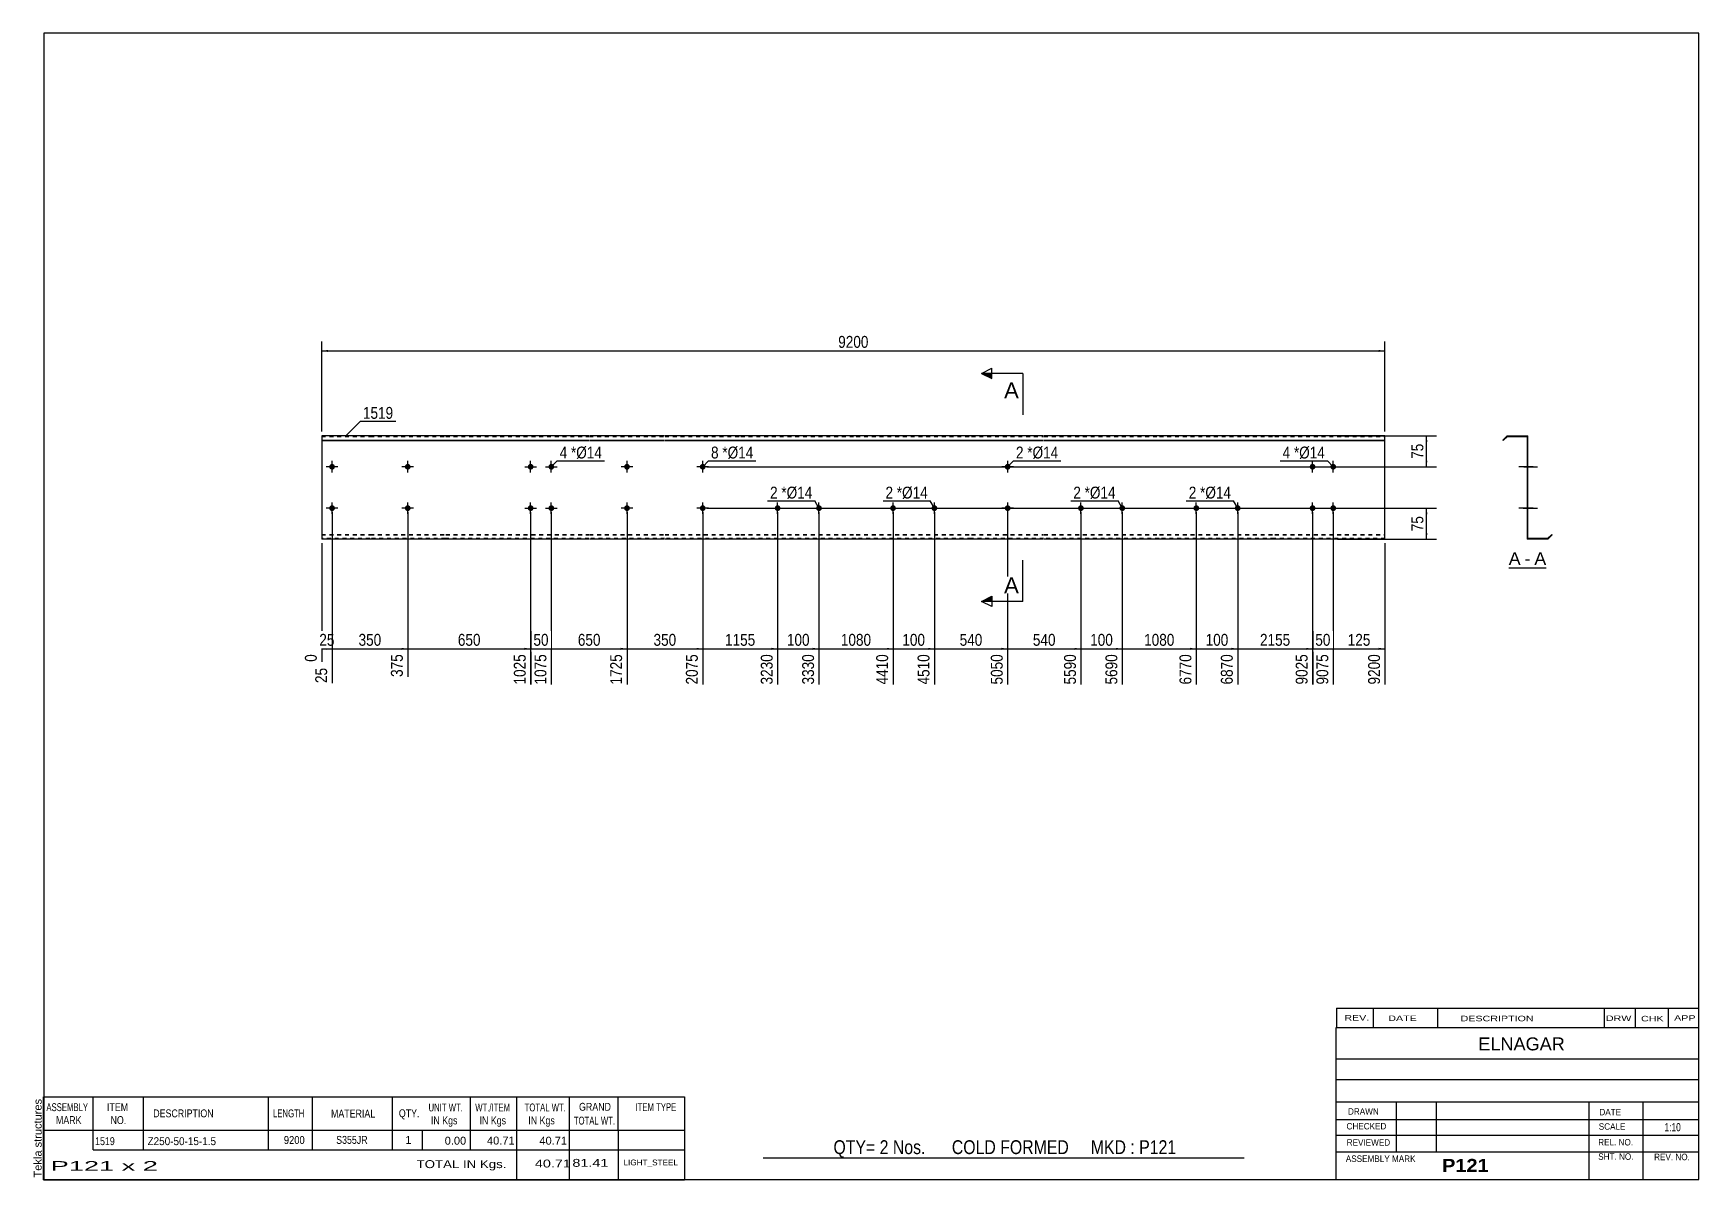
# Model space of a CAD drawing. Header units: millimetres. Extents: x -70 to 333, y -167 to 110.
import ezdxf

# ---------------------------------------------------------------- set-up
doc = ezdxf.new("R2010")
doc.units = ezdxf.units.MM
doc.linetypes.add('DXK_LINE_DOT1', pattern=[1.8814, 0.9407, -0.9407])
doc.styles.add('Arial', font='ARIAL.TTF', dxfattribs={"height": 0.2})
doc.styles.add('Arial Bold', font='ARIALBD.TTF', dxfattribs={"height": 0.2})
doc.styles.add('Arial Narrow', font='ARIALN.TTF', dxfattribs={"height": 0.2})

# ---------------------------------------------------------------- blocks, each defined once
blk = doc.blocks.new('Unknown-627192412-1745')
at = {"color": 5, "linetype": 'Continuous'}
for p, q in [((332.8, 109.75), (-67.2, 109.75)), ((-67.2, 109.75), (-67.2, -167.25)), ((332.8, -167.25), (332.8, 109.75)), ((-67.2, -167.25), (332.8, -167.25))]:
    blk.add_line(p, q, dxfattribs=at)
at = {"color": 174, "linetype": 'Continuous', "style": 'Arial'}
blk.add_text('Tekla structures', height=1.9102, rotation=90, dxfattribs=at).set_placement((-67.7, -166.75))
blk = doc.blocks.new('Unknown-627192412-12 - 1235')
at = {"color": 7, "linetype": 'Continuous'}
blk.add_line((286.9, -19.45), (295.93, -19.45), dxfattribs=at)
at = {"color": 0, "linetype": 'Continuous'}
blk.add_wipeout([(289.74, -18.7), (289.74, -15.5), (286.9, -15.5), (286.9, -18.7)], dxfattribs=at)
blk.add_wipeout([(292.13, -18.7), (292.13, -15.5), (290.7, -15.5), (290.7, -18.7)], dxfattribs=at)
at = {"color": 96, "linetype": 'Continuous', "style": 'Arial'}
blk.add_text('A', height=3.06, dxfattribs=at).set_placement((286.9, -18.7))
at = {"color": 0, "linetype": 'Continuous'}
blk.add_wipeout([(295.93, -18.7), (295.93, -15.5), (293.09, -15.5), (293.09, -18.7)], dxfattribs=at)
at = {"color": 96, "linetype": 'Continuous', "style": 'Arial'}
for s, p in [('A', (293.09, -18.7)), ('-', (290.7, -18.7))]:
    blk.add_text(s, height=3.06, dxfattribs=at).set_placement(p)
blk = doc.blocks.new('Bolt-627192412-1223 - 1203')
at = {"linetype": 'Continuous'}
for points in [[(183.48, -4.3, -1), (183.48, -5.7, -1)], [(193.48, -4.3, -1), (193.48, -5.7, -1)]]:
    blk.add_hatch(color=3, dxfattribs=at).paths.add_polyline_path(points)
at = {"color": 3, "linetype": 'Continuous'}
for p, q in [((183.48, -6.4), (183.48, -3.6)), ((193.48, -6.4), (193.48, -3.6)), ((182.08, -5), (184.88, -5)), ((192.08, -5), (194.88, -5))]:
    blk.add_line(p, q, dxfattribs=at)
blk = doc.blocks.new('Part-627192412-1218 - 1203')
at = {"color": 2, "linetype": 'Continuous'}
for p, q in [((0, 12.5), (0, -12.5)), ((11.6, 12.5), (0, 12.5)), ((29.89, 12.5), (11.7, 12.5)), ((64.59, 12.5), (29.99, 12.5)), ((82.88, 12.5), (64.69, 12.5)), ((101.18, 12.5), (82.98, 12.5)), ((129.08, 12.5), (101.28, 12.5)), ((156.98, 12.5), (129.18, 12.5)), ((174.48, 12.5), (157.08, 12.5)), ((202.38, 12.5), (174.58, 12.5)), ((230.28, 12.5), (202.48, 12.5)), ((256.97, 12.5), (230.38, 12.5)), ((256.97, -12.5), (256.97, 12.5)), ((0, 11.44), (11.6, 11.44)), ((0, 11.33), (11.6, 11.33)), ((11.7, 11.44), (29.89, 11.44)), ((11.7, 11.33), (29.89, 11.33)), ((29.99, 11.44), (64.59, 11.44)), ((29.99, 11.33), (64.59, 11.33)), ((64.69, 11.44), (82.88, 11.44)), ((64.69, 11.33), (82.88, 11.33)), ((82.98, 11.44), (101.18, 11.44)), ((82.98, 11.33), (101.18, 11.33)), ((101.28, 11.44), (129.08, 11.44)), ((101.28, 11.33), (129.08, 11.33)), ((129.18, 11.44), (156.98, 11.44)), ((129.18, 11.33), (156.98, 11.33)), ((157.08, 11.44), (174.48, 11.44)), ((157.08, 11.33), (174.48, 11.33)), ((174.58, 11.44), (202.38, 11.44)), ((174.58, 11.33), (202.38, 11.33)), ((202.48, 11.44), (230.28, 11.44)), ((202.48, 11.33), (230.28, 11.33)), ((230.38, 11.44), (256.97, 11.44)), ((230.38, 11.33), (256.97, 11.33)), ((11.6, -12.5), (0, -12.5)), ((29.89, -12.5), (11.7, -12.5)), ((64.59, -12.5), (29.99, -12.5)), ((82.88, -12.5), (64.69, -12.5)), ((101.18, -12.5), (82.98, -12.5)), ((129.08, -12.5), (101.28, -12.5)), ((156.98, -12.5), (129.18, -12.5)), ((174.48, -12.5), (157.08, -12.5)), ((202.38, -12.5), (174.58, -12.5)), ((230.28, -12.5), (202.48, -12.5)), ((256.97, -12.5), (230.38, -12.5))]:
    blk.add_line(p, q, dxfattribs=at)
at = {"color": 7, "linetype": 'DXK_LINE_DOT1'}
for p, q in [((0, 12.35), (11.6, 12.35)), ((11.7, 12.35), (29.89, 12.35)), ((29.99, 12.35), (64.59, 12.35)), ((64.69, 12.35), (82.88, 12.35)), ((82.98, 12.35), (101.18, 12.35)), ((101.28, 12.35), (129.08, 12.35)), ((129.18, 12.35), (156.98, 12.35)), ((157.08, 12.35), (174.48, 12.35)), ((174.58, 12.35), (202.38, 12.35)), ((202.48, 12.35), (230.28, 12.35)), ((230.38, 12.35), (256.97, 12.35)), ((0, -11.33), (11.6, -11.33)), ((0, -11.44), (11.6, -11.44)), ((11.7, -11.33), (29.89, -11.33)), ((11.7, -11.44), (29.89, -11.44)), ((29.99, -11.33), (64.59, -11.33)), ((29.99, -11.44), (64.59, -11.44)), ((64.69, -11.33), (82.88, -11.33)), ((64.69, -11.44), (82.88, -11.44)), ((82.98, -11.33), (101.18, -11.33)), ((82.98, -11.44), (101.18, -11.44)), ((101.28, -11.33), (129.08, -11.33)), ((101.28, -11.44), (129.08, -11.44)), ((129.18, -11.33), (156.98, -11.33)), ((129.18, -11.44), (156.98, -11.44)), ((157.08, -11.33), (174.48, -11.33)), ((157.08, -11.44), (174.48, -11.44)), ((174.58, -11.33), (202.38, -11.33)), ((174.58, -11.44), (202.38, -11.44)), ((202.48, -11.33), (230.28, -11.33)), ((202.48, -11.44), (230.28, -11.44)), ((230.38, -11.33), (256.97, -11.33)), ((230.38, -11.44), (256.97, -11.44)), ((11.6, -12.35), (0, -12.35)), ((29.89, -12.35), (11.7, -12.35)), ((64.59, -12.35), (29.99, -12.35)), ((82.88, -12.35), (64.69, -12.35)), ((101.18, -12.35), (82.98, -12.35)), ((129.08, -12.35), (101.28, -12.35)), ((156.98, -12.35), (129.18, -12.35)), ((174.48, -12.35), (157.08, -12.35)), ((202.38, -12.35), (174.58, -12.35)), ((230.28, -12.35), (202.48, -12.35)), ((256.97, -12.35), (230.38, -12.35))]:
    blk.add_line(p, q, dxfattribs=at)
blk = doc.blocks.new('Bolt-627192412-1219 - 1203')
at = {"linetype": 'Continuous'}
for points in [[(1.8, 5, -1), (3.2, 5, -1)], [(91.38, 5, -1), (92.78, 5, -1)]]:
    blk.add_hatch(color=3, dxfattribs=at).paths.add_polyline_path(points)
at = {"color": 3, "linetype": 'Continuous'}
for p, q in [((3.9, 5), (1.1, 5)), ((2.5, 3.6), (2.5, 6.4)), ((93.48, 5), (90.68, 5)), ((92.08, 3.6), (92.08, 6.4))]:
    blk.add_line(p, q, dxfattribs=at)
blk = doc.blocks.new('Bolt-627192412-1220 - 1203')
at = {"linetype": 'Continuous'}
for points in [[(1.8, -5, -1), (3.2, -5, -1)], [(91.38, -5, -1), (92.78, -5, -1)]]:
    blk.add_hatch(color=3, dxfattribs=at).paths.add_polyline_path(points)
at = {"color": 3, "linetype": 'Continuous'}
for p, q in [((2.5, -6.4), (2.5, -3.6)), ((92.08, -6.4), (92.08, -3.6)), ((3.9, -5), (1.1, -5)), ((93.48, -5), (90.68, -5))]:
    blk.add_line(p, q, dxfattribs=at)
blk = doc.blocks.new('Bolt-627192412-1221 - 1203')
at = {"linetype": 'Continuous'}
for points in [[(110.18, -4.3, -1), (110.18, -5.7, -1)], [(120.18, -4.3, -1), (120.18, -5.7, -1)]]:
    blk.add_hatch(color=3, dxfattribs=at).paths.add_polyline_path(points)
at = {"color": 3, "linetype": 'Continuous'}
for p, q in [((110.18, -6.4), (110.18, -3.6)), ((120.18, -6.4), (120.18, -3.6)), ((108.78, -5), (111.58, -5)), ((118.78, -5), (121.58, -5))]:
    blk.add_line(p, q, dxfattribs=at)
blk = doc.blocks.new('Bolt-627192412-1222 - 1203')
at = {"linetype": 'Continuous'}
for points in [[(138.08, -4.3, -1), (138.08, -5.7, -1)], [(148.08, -4.3, -1), (148.08, -5.7, -1)]]:
    blk.add_hatch(color=3, dxfattribs=at).paths.add_polyline_path(points)
at = {"color": 3, "linetype": 'Continuous'}
for p, q in [((138.08, -6.4), (138.08, -3.6)), ((148.08, -6.4), (148.08, -3.6)), ((136.68, -5), (139.48, -5)), ((146.68, -5), (149.48, -5))]:
    blk.add_line(p, q, dxfattribs=at)
blk = doc.blocks.new('Bolt-627192412-1224 - 1203')
at = {"linetype": 'Continuous'}
for points in [[(211.38, -4.3, -1), (211.38, -5.7, -1)], [(221.38, -4.3, -1), (221.38, -5.7, -1)]]:
    blk.add_hatch(color=3, dxfattribs=at).paths.add_polyline_path(points)
at = {"color": 3, "linetype": 'Continuous'}
for p, q in [((211.38, -6.4), (211.38, -3.6)), ((221.38, -6.4), (221.38, -3.6)), ((209.98, -5), (212.78, -5)), ((219.98, -5), (222.78, -5))]:
    blk.add_line(p, q, dxfattribs=at)
blk = doc.blocks.new('Bolt-627192412-1225 - 1203')
at = {"linetype": 'Continuous'}
for points in [[(238.77, 5, -1), (240.17, 5, -1)], [(243.77, 5, -1), (245.17, 5, -1)], [(238.77, -5, -1), (240.17, -5, -1)], [(243.77, -5, -1), (245.17, -5, -1)]]:
    blk.add_hatch(color=3, dxfattribs=at).paths.add_polyline_path(points)
at = {"color": 3, "linetype": 'Continuous'}
for p, q in [((238.07, 5), (240.87, 5)), ((239.47, 3.6), (239.47, 6.4)), ((243.07, 5), (245.87, 5)), ((244.47, 3.6), (244.47, 6.4)), ((239.47, -6.4), (239.47, -3.6)), ((244.47, -6.4), (244.47, -3.6)), ((238.07, -5), (240.87, -5)), ((243.07, -5), (245.87, -5))]:
    blk.add_line(p, q, dxfattribs=at)
blk = doc.blocks.new('Bolt-627192412-1226 - 1203')
at = {"linetype": 'Continuous'}
for points in [[(49.79, 5, -1), (51.19, 5, -1)], [(54.79, 5, -1), (56.19, 5, -1)], [(49.79, -5, -1), (51.19, -5, -1)], [(54.79, -5, -1), (56.19, -5, -1)]]:
    blk.add_hatch(color=3, dxfattribs=at).paths.add_polyline_path(points)
at = {"color": 3, "linetype": 'Continuous'}
for p, q in [((49.09, 5), (51.89, 5)), ((50.49, 3.6), (50.49, 6.4)), ((54.09, 5), (56.89, 5)), ((55.49, 3.6), (55.49, 6.4)), ((50.49, -6.4), (50.49, -3.6)), ((55.49, -6.4), (55.49, -3.6)), ((49.09, -5), (51.89, -5)), ((54.09, -5), (56.89, -5))]:
    blk.add_line(p, q, dxfattribs=at)
blk = doc.blocks.new('Bolt-627192412-1227 - 1203')
at = {"linetype": 'Continuous'}
for points in [[(20.09, 5, -1), (21.49, 5, -1)], [(73.08, 5, -1), (74.48, 5, -1)]]:
    blk.add_hatch(color=3, dxfattribs=at).paths.add_polyline_path(points)
at = {"color": 3, "linetype": 'Continuous'}
for p, q in [((22.19, 5), (19.39, 5)), ((20.79, 3.6), (20.79, 6.4)), ((75.18, 5), (72.38, 5)), ((73.78, 3.6), (73.78, 6.4))]:
    blk.add_line(p, q, dxfattribs=at)
blk = doc.blocks.new('Bolt-627192412-1228 - 1203')
at = {"linetype": 'Continuous'}
for points in [[(20.09, -5, -1), (21.49, -5, -1)], [(73.08, -5, -1), (74.48, -5, -1)]]:
    blk.add_hatch(color=3, dxfattribs=at).paths.add_polyline_path(points)
at = {"color": 3, "linetype": 'Continuous'}
for p, q in [((20.79, -6.4), (20.79, -3.6)), ((73.78, -6.4), (73.78, -3.6)), ((22.19, -5), (19.39, -5)), ((75.18, -5), (72.38, -5))]:
    blk.add_line(p, q, dxfattribs=at)
blk = doc.blocks.new('Bolt-627192412-1229 - 1203')
at = {"linetype": 'Continuous'}
for points in [[(166.48, 5, -1), (165.08, 5, -1)], [(166.48, -5, -1), (165.08, -5, -1)]]:
    blk.add_hatch(color=3, dxfattribs=at).paths.add_polyline_path(points)
at = {"color": 3, "linetype": 'Continuous'}
for p, q in [((167.18, 5), (164.38, 5)), ((165.78, 6.4), (165.78, 3.6)), ((165.78, -3.6), (165.78, -6.4)), ((167.18, -5), (164.38, -5))]:
    blk.add_line(p, q, dxfattribs=at)
blk = doc.blocks.new('Bolt-627192412-1240 - 1235')
at = {"linetype": 'Continuous'}
blk.add_hatch(color=3, dxfattribs=at).paths.add_polyline_path([(291.49, -5.7), (291.49, -4.3), (291.34, -4.3), (291.34, -5.7)])
blk.add_hatch(color=3, dxfattribs=at).paths.add_polyline_path([(291.49, -5.7), (291.49, -4.3), (291.34, -4.3), (291.34, -5.7)])
at = {"color": 3, "linetype": 'Continuous'}
for p, q in [((290.39, -5), (293.14, -5)), ((290.39, -5), (293.14, -5)), ((291.34, -4.3), (291.49, -4.3)), ((291.34, -4.3), (291.49, -4.3)), ((291.34, -5.7), (291.49, -5.7)), ((291.34, -5.7), (291.49, -5.7))]:
    blk.add_line(p, q, dxfattribs=at)
blk = doc.blocks.new('Part-627192412-1237 - 1235')
at = {"color": 2, "linetype": 'Continuous'}
for p, q in [((286.49, 12.5), (285.43, 11.44)), ((286.55, 12.35), (285.54, 11.33)), ((286.49, 12.5), (291.49, 12.5)), ((286.55, 12.35), (291.34, 12.35)), ((291.34, 12.35), (291.34, -12.5)), ((291.49, -12.35), (291.49, 12.5)), ((285.43, 11.44), (285.54, 11.33)), ((296.28, -12.35), (297.29, -11.33)), ((296.34, -12.5), (297.4, -11.44)), ((297.4, -11.44), (297.29, -11.33)), ((296.34, -12.5), (291.34, -12.5)), ((296.28, -12.35), (291.49, -12.35))]:
    blk.add_line(p, q, dxfattribs=at)
blk = doc.blocks.new('Bolt-627192412-1238 - 1235')
at = {"linetype": 'Continuous'}
blk.add_hatch(color=3, dxfattribs=at).paths.add_polyline_path([(291.34, 5.7), (291.34, 4.3), (291.49, 4.3), (291.49, 5.7)])
blk.add_hatch(color=3, dxfattribs=at).paths.add_polyline_path([(291.34, 5.7), (291.34, 4.3), (291.49, 4.3), (291.49, 5.7)])
at = {"color": 3, "linetype": 'Continuous'}
for p, q in [((290.54, 5), (293.84, 5)), ((290.54, 5), (293.84, 5)), ((291.34, 5.7), (291.49, 5.7)), ((291.34, 5.7), (291.49, 5.7)), ((291.34, 4.3), (291.49, 4.3)), ((291.34, 4.3), (291.49, 4.3))]:
    blk.add_line(p, q, dxfattribs=at)
blk = doc.blocks.new('Bolt-627192412-1239 - 1235')
at = {"linetype": 'Continuous'}
blk.add_hatch(color=3, dxfattribs=at).paths.add_polyline_path([(291.34, -4.3), (291.34, -5.7), (291.49, -5.7), (291.49, -4.3)])
blk.add_hatch(color=3, dxfattribs=at).paths.add_polyline_path([(291.34, -4.3), (291.34, -5.7), (291.49, -5.7), (291.49, -4.3)])
at = {"color": 3, "linetype": 'Continuous'}
for p, q in [((290.54, -5), (293.84, -5)), ((290.54, -5), (293.84, -5)), ((291.34, -4.3), (291.49, -4.3)), ((291.34, -4.3), (291.49, -4.3)), ((291.34, -5.7), (291.49, -5.7)), ((291.34, -5.7), (291.49, -5.7))]:
    blk.add_line(p, q, dxfattribs=at)
blk = doc.blocks.new('Bolt-627192412-1241 - 1235')
at = {"linetype": 'Continuous'}
blk.add_hatch(color=3, dxfattribs=at).paths.add_polyline_path([(291.49, -5.7), (291.49, -4.3), (291.34, -4.3), (291.34, -5.7)])
blk.add_hatch(color=3, dxfattribs=at).paths.add_polyline_path([(291.49, -5.7), (291.49, -4.3), (291.34, -4.3), (291.34, -5.7)])
at = {"color": 3, "linetype": 'Continuous'}
for p, q in [((290.39, -5), (293.14, -5)), ((290.39, -5), (293.14, -5)), ((291.34, -4.3), (291.49, -4.3)), ((291.34, -4.3), (291.49, -4.3)), ((291.34, -5.7), (291.49, -5.7)), ((291.34, -5.7), (291.49, -5.7))]:
    blk.add_line(p, q, dxfattribs=at)
blk = doc.blocks.new('Bolt-627192412-1242 - 1235')
at = {"linetype": 'Continuous'}
blk.add_hatch(color=3, dxfattribs=at).paths.add_polyline_path([(291.49, -5.7), (291.49, -4.3), (291.34, -4.3), (291.34, -5.7)])
blk.add_hatch(color=3, dxfattribs=at).paths.add_polyline_path([(291.49, -5.7), (291.49, -4.3), (291.34, -4.3), (291.34, -5.7)])
at = {"color": 3, "linetype": 'Continuous'}
for p, q in [((290.39, -5), (293.14, -5)), ((290.39, -5), (293.14, -5)), ((291.34, -4.3), (291.49, -4.3)), ((291.34, -4.3), (291.49, -4.3)), ((291.34, -5.7), (291.49, -5.7)), ((291.34, -5.7), (291.49, -5.7))]:
    blk.add_line(p, q, dxfattribs=at)
blk = doc.blocks.new('Bolt-627192412-1243 - 1235')
at = {"linetype": 'Continuous'}
blk.add_hatch(color=3, dxfattribs=at).paths.add_polyline_path([(291.49, -5.7), (291.49, -4.3), (291.34, -4.3), (291.34, -5.7)])
blk.add_hatch(color=3, dxfattribs=at).paths.add_polyline_path([(291.49, -5.7), (291.49, -4.3), (291.34, -4.3), (291.34, -5.7)])
at = {"color": 3, "linetype": 'Continuous'}
for p, q in [((290.39, -5), (293.14, -5)), ((290.39, -5), (293.14, -5)), ((291.34, -4.3), (291.49, -4.3)), ((291.34, -4.3), (291.49, -4.3)), ((291.34, -5.7), (291.49, -5.7)), ((291.34, -5.7), (291.49, -5.7))]:
    blk.add_line(p, q, dxfattribs=at)
blk = doc.blocks.new('Bolt-627192412-1244 - 1235')
at = {"linetype": 'Continuous'}
for points in [[(291.34, 5.7), (291.34, 4.3), (291.49, 4.3), (291.49, 5.7)], [(291.34, 5.7), (291.34, 4.3), (291.49, 4.3), (291.49, 5.7)], [(291.34, -4.3), (291.34, -5.7), (291.49, -5.7), (291.49, -4.3)], [(291.34, -4.3), (291.34, -5.7), (291.49, -5.7), (291.49, -4.3)]]:
    blk.add_hatch(color=3, dxfattribs=at).paths.add_polyline_path(points)
at = {"color": 3, "linetype": 'Continuous'}
for p, q in [((292.79, 5), (289.49, 5)), ((292.79, 5), (289.49, 5)), ((291.49, 5.7), (291.34, 5.7)), ((291.49, 5.7), (291.34, 5.7)), ((291.49, 4.3), (291.34, 4.3)), ((291.49, 4.3), (291.34, 4.3)), ((292.79, -5), (289.49, -5)), ((292.79, -5), (289.49, -5)), ((291.49, -4.3), (291.34, -4.3)), ((291.49, -4.3), (291.34, -4.3)), ((291.49, -5.7), (291.34, -5.7)), ((291.49, -5.7), (291.34, -5.7))]:
    blk.add_line(p, q, dxfattribs=at)
blk = doc.blocks.new('Bolt-627192412-1245 - 1235')
at = {"linetype": 'Continuous'}
for points in [[(291.34, 5.7), (291.34, 4.3), (291.49, 4.3), (291.49, 5.7)], [(291.34, 5.7), (291.34, 4.3), (291.49, 4.3), (291.49, 5.7)], [(291.34, -4.3), (291.34, -5.7), (291.49, -5.7), (291.49, -4.3)], [(291.34, -4.3), (291.34, -5.7), (291.49, -5.7), (291.49, -4.3)]]:
    blk.add_hatch(color=3, dxfattribs=at).paths.add_polyline_path(points)
at = {"color": 3, "linetype": 'Continuous'}
for p, q in [((292.79, 5), (289.49, 5)), ((292.79, 5), (289.49, 5)), ((291.49, 5.7), (291.34, 5.7)), ((291.49, 5.7), (291.34, 5.7)), ((291.49, 4.3), (291.34, 4.3)), ((291.49, 4.3), (291.34, 4.3)), ((292.79, -5), (289.49, -5)), ((292.79, -5), (289.49, -5)), ((291.49, -4.3), (291.34, -4.3)), ((291.49, -4.3), (291.34, -4.3)), ((291.49, -5.7), (291.34, -5.7)), ((291.49, -5.7), (291.34, -5.7))]:
    blk.add_line(p, q, dxfattribs=at)
blk = doc.blocks.new('Bolt-627192412-1246 - 1235')
at = {"linetype": 'Continuous'}
blk.add_hatch(color=3, dxfattribs=at).paths.add_polyline_path([(291.34, 5.7), (291.34, 4.3), (291.49, 4.3), (291.49, 5.7)])
blk.add_hatch(color=3, dxfattribs=at).paths.add_polyline_path([(291.34, 5.7), (291.34, 4.3), (291.49, 4.3), (291.49, 5.7)])
at = {"color": 3, "linetype": 'Continuous'}
for p, q in [((290.54, 5), (293.84, 5)), ((290.54, 5), (293.84, 5)), ((291.34, 5.7), (291.49, 5.7)), ((291.34, 5.7), (291.49, 5.7)), ((291.34, 4.3), (291.49, 4.3)), ((291.34, 4.3), (291.49, 4.3))]:
    blk.add_line(p, q, dxfattribs=at)
blk = doc.blocks.new('Bolt-627192412-1247 - 1235')
at = {"linetype": 'Continuous'}
blk.add_hatch(color=3, dxfattribs=at).paths.add_polyline_path([(291.34, -4.3), (291.34, -5.7), (291.49, -5.7), (291.49, -4.3)])
blk.add_hatch(color=3, dxfattribs=at).paths.add_polyline_path([(291.34, -4.3), (291.34, -5.7), (291.49, -5.7), (291.49, -4.3)])
at = {"color": 3, "linetype": 'Continuous'}
for p, q in [((290.54, -5), (293.84, -5)), ((290.54, -5), (293.84, -5)), ((291.34, -4.3), (291.49, -4.3)), ((291.34, -4.3), (291.49, -4.3)), ((291.34, -5.7), (291.49, -5.7)), ((291.34, -5.7), (291.49, -5.7))]:
    blk.add_line(p, q, dxfattribs=at)
blk = doc.blocks.new('Bolt-627192412-1248 - 1235')
at = {"linetype": 'Continuous'}
for points in [[(291.49, 4.3), (291.49, 5.7), (291.34, 5.7), (291.34, 4.3)], [(291.49, -5.7), (291.49, -4.3), (291.34, -4.3), (291.34, -5.7)]]:
    blk.add_hatch(color=3, dxfattribs=at).paths.add_polyline_path(points)
at = {"color": 3, "linetype": 'Continuous'}
for p, q in [((291.49, 5), (289.34, 5)), ((291.49, 5.7), (291.34, 5.7)), ((291.49, 4.3), (291.34, 4.3)), ((291.49, -5), (289.34, -5)), ((291.49, -4.3), (291.34, -4.3)), ((291.49, -5.7), (291.34, -5.7))]:
    blk.add_line(p, q, dxfattribs=at)
blk = doc.blocks.new('StraightDimension-627192412-1279 - 1203')
at = {"linetype": 'Continuous'}
blk.add_hatch(color=7, dxfattribs=at).paths.add_polyline_path([(72.28, -38.75), (73.78, -39), (72.28, -39.25)])
at = {"color": 7, "linetype": 'Continuous'}
for p, q in [((55.49, -6), (55.49, -47.61)), ((73.78, -6), (73.78, -47.61)), ((55.49, -39), (73.78, -39))]:
    blk.add_line(p, q, dxfattribs=at)
at = {"color": 0}
blk.add_wipeout([(67.98, -38.85), (67.98, -34.65), (61.3, -34.65), (61.3, -38.85)], dxfattribs=at)
at = {"color": 0, "linetype": 'Continuous'}
blk.add_wipeout([(73.18, -39.7), (68.98, -39.7), (68.98, -48.21), (73.18, -48.21)], dxfattribs=at)
at = {"color": 3, "style": 'Arial Narrow'}
blk.add_text('650', height=2.863, dxfattribs=at).set_placement((61.9, -38.25))
at = {"color": 3, "linetype": 'Continuous', "style": 'Arial Narrow'}
blk.add_text('1725', height=2.863, rotation=90.0002, dxfattribs=at).set_placement((72.58, -47.61))
blk = doc.blocks.new('StraightDimension-627192412-1347 - 1203')
at = {"linetype": 'Continuous'}
for points in [[(266.75, 11), (267, 12.5), (267.25, 11)], [(267.25, 6.5), (267, 5), (266.75, 6.5)]]:
    blk.add_hatch(color=7, dxfattribs=at).paths.add_polyline_path(points)
at = {"color": 7, "linetype": 'Continuous'}
for p, q in [((245.47, 12.5), (269.4, 12.5)), ((267, 5), (267, 12.5)), ((93.08, 5), (269.4, 5))]:
    blk.add_line(p, q, dxfattribs=at)
at = {"color": 0}
blk.add_wipeout([(266.85, 11.18), (262.65, 11.18), (262.65, 6.32), (266.85, 6.32)], dxfattribs=at)
at = {"color": 3, "style": 'Arial Narrow'}
blk.add_text('75', height=2.863, rotation=90.0002, dxfattribs=at).set_placement((266.25, 6.92))
blk = doc.blocks.new('StraightDimension-627192412-1283 - 1203')
at = {"linetype": 'Continuous'}
blk.add_hatch(color=7, dxfattribs=at).paths.add_polyline_path([(1, -38.75), (2.5, -39), (1, -39.25)])
at = {"color": 7, "linetype": 'Continuous'}
for p, q in [((2.5, -6), (2.5, -47.26)), ((0, -13.5), (0, -42.13)), ((0, -39), (2.5, -39))]:
    blk.add_line(p, q, dxfattribs=at)
at = {"color": 0}
blk.add_wipeout([(3.68, -38.85), (3.68, -34.65), (-1.18, -34.65), (-1.18, -38.85)], dxfattribs=at)
at = {"color": 0, "linetype": 'Continuous'}
blk.add_wipeout([(1.9, -43), (-2.3, -43), (-2.3, -47.86), (1.9, -47.86)], dxfattribs=at)
blk.add_wipeout([(-0.6, -39.7), (-4.8, -39.7), (-4.8, -42.73), (-0.6, -42.73)], dxfattribs=at)
at = {"color": 3, "style": 'Arial Narrow'}
blk.add_text('25', height=2.863, dxfattribs=at).set_placement((-0.58, -38.25))
at = {"color": 3, "linetype": 'Continuous', "style": 'Arial Narrow'}
for s, height, p in [('0', 2.86, (-1.2, -42.13)), ('25', 2.863, (1.3, -47.26))]:
    blk.add_text(s, height=height, rotation=90.0002, dxfattribs=at).set_placement(p)
blk = doc.blocks.new('StraightDimension-627192412-1282 - 1203')
at = {"linetype": 'Continuous'}
blk.add_hatch(color=7, dxfattribs=at).paths.add_polyline_path([(19.29, -38.75), (20.79, -39), (19.29, -39.25)])
at = {"color": 7, "linetype": 'Continuous'}
for p, q in [((2.5, -6), (2.5, -47.26)), ((20.79, -6), (20.79, -45.78)), ((2.5, -39), (20.79, -39))]:
    blk.add_line(p, q, dxfattribs=at)
at = {"color": 0}
blk.add_wipeout([(14.99, -38.85), (14.99, -34.65), (8.3, -34.65), (8.3, -38.85)], dxfattribs=at)
at = {"color": 0, "linetype": 'Continuous'}
blk.add_wipeout([(20.19, -39.7), (15.99, -39.7), (15.99, -46.38), (20.19, -46.38)], dxfattribs=at)
at = {"color": 3, "style": 'Arial Narrow'}
blk.add_text('350', height=2.863, dxfattribs=at).set_placement((8.9, -38.25))
at = {"color": 3, "linetype": 'Continuous', "style": 'Arial Narrow'}
blk.add_text('375', height=2.863, rotation=90.0002, dxfattribs=at).set_placement((19.59, -45.78))
blk = doc.blocks.new('StraightDimension-627192412-1365 - 1203')
at = {"linetype": 'Continuous'}
for points in [[(1.5, 32.75), (0, 33), (1.5, 33.25)], [(255.47, 33.25), (256.97, 33), (255.47, 32.75)]]:
    blk.add_hatch(color=7, dxfattribs=at).paths.add_polyline_path(points)
at = {"color": 7, "linetype": 'Continuous'}
for p, q in [((0, 13.5), (0, 35.25)), ((0, 33), (256.97, 33)), ((256.97, 13.5), (256.97, 35.25))]:
    blk.add_line(p, q, dxfattribs=at)
at = {"color": 0}
blk.add_wipeout([(132.74, 33.15), (132.74, 37.35), (124.23, 37.35), (124.23, 33.15)], dxfattribs=at)
at = {"color": 3, "style": 'Arial Narrow'}
blk.add_text('9200', height=2.863, dxfattribs=at).set_placement((124.83, 33.75))
blk = doc.blocks.new('StraightDimension-627192412-1280 - 1203')
at = {"linetype": 'Continuous'}
blk.add_hatch(color=7, dxfattribs=at).paths.add_polyline_path([(53.99, -38.75), (55.49, -39), (53.99, -39.25)])
at = {"color": 7, "linetype": 'Continuous'}
for p, q in [((50.49, -6), (50.49, -47.61)), ((55.49, -6), (55.49, -47.61)), ((50.49, -39), (55.49, -39))]:
    blk.add_line(p, q, dxfattribs=at)
at = {"color": 0}
blk.add_wipeout([(55.42, -38.85), (55.42, -34.65), (50.56, -34.65), (50.56, -38.85)], dxfattribs=at)
at = {"color": 0, "linetype": 'Continuous'}
blk.add_wipeout([(54.89, -39.7), (50.69, -39.7), (50.69, -48.21), (54.89, -48.21)], dxfattribs=at)
at = {"color": 3, "style": 'Arial Narrow'}
blk.add_text('50', height=2.863, dxfattribs=at).set_placement((51.16, -38.25))
at = {"color": 3, "linetype": 'Continuous', "style": 'Arial Narrow'}
blk.add_text('1075', height=2.863, rotation=90.0002, dxfattribs=at).set_placement((54.29, -47.61))
blk = doc.blocks.new('StraightDimension-627192412-1269 - 1203')
at = {"linetype": 'Continuous'}
blk.add_hatch(color=7, dxfattribs=at).paths.add_polyline_path([(219.88, -38.75), (221.38, -39), (219.88, -39.25)])
at = {"color": 7, "linetype": 'Continuous'}
for p, q in [((211.38, -6), (211.38, -47.61)), ((221.38, -6), (221.38, -47.61)), ((211.38, -39), (221.38, -39))]:
    blk.add_line(p, q, dxfattribs=at)
at = {"color": 0}
blk.add_wipeout([(219.72, -38.85), (219.72, -34.65), (213.03, -34.65), (213.03, -38.85)], dxfattribs=at)
at = {"color": 0, "linetype": 'Continuous'}
blk.add_wipeout([(220.78, -39.7), (216.58, -39.7), (216.58, -48.21), (220.78, -48.21)], dxfattribs=at)
at = {"color": 3, "style": 'Arial Narrow'}
blk.add_text('100', height=2.863, dxfattribs=at).set_placement((213.63, -38.25))
at = {"color": 3, "linetype": 'Continuous', "style": 'Arial Narrow'}
blk.add_text('6870', height=2.863, rotation=90.0002, dxfattribs=at).set_placement((220.18, -47.61))
blk = doc.blocks.new('StraightDimension-627192412-1266 - 1203')
at = {"linetype": 'Continuous'}
blk.add_hatch(color=7, dxfattribs=at).paths.add_polyline_path([(255.47, -38.75), (256.97, -39), (255.47, -39.25)])
at = {"color": 7, "linetype": 'Continuous'}
for p, q in [((244.47, -6), (244.47, -47.61)), ((256.97, -13.5), (256.97, -47.61)), ((244.47, -39), (256.97, -39))]:
    blk.add_line(p, q, dxfattribs=at)
at = {"color": 0}
blk.add_wipeout([(254.06, -38.85), (254.06, -34.65), (247.38, -34.65), (247.38, -38.85)], dxfattribs=at)
at = {"color": 0, "linetype": 'Continuous'}
blk.add_wipeout([(256.37, -39.7), (252.17, -39.7), (252.17, -48.21), (256.37, -48.21)], dxfattribs=at)
at = {"color": 3, "style": 'Arial Narrow'}
blk.add_text('125', height=2.863, dxfattribs=at).set_placement((247.98, -38.25))
at = {"color": 3, "linetype": 'Continuous', "style": 'Arial Narrow'}
blk.add_text('9200', height=2.863, rotation=90.0002, dxfattribs=at).set_placement((255.77, -47.61))
blk = doc.blocks.new('StraightDimension-627192412-1267 - 1203')
at = {"linetype": 'Continuous'}
blk.add_hatch(color=7, dxfattribs=at).paths.add_polyline_path([(242.97, -38.75), (244.47, -39), (242.97, -39.25)])
at = {"color": 7, "linetype": 'Continuous'}
for p, q in [((239.47, -6), (239.47, -47.61)), ((244.47, -6), (244.47, -47.61)), ((239.47, -39), (244.47, -39))]:
    blk.add_line(p, q, dxfattribs=at)
at = {"color": 0}
blk.add_wipeout([(244.4, -38.85), (244.4, -34.65), (239.54, -34.65), (239.54, -38.85)], dxfattribs=at)
at = {"color": 0, "linetype": 'Continuous'}
blk.add_wipeout([(243.87, -39.7), (239.67, -39.7), (239.67, -48.21), (243.87, -48.21)], dxfattribs=at)
at = {"color": 3, "style": 'Arial Narrow'}
blk.add_text('50', height=2.863, dxfattribs=at).set_placement((240.14, -38.25))
at = {"color": 3, "linetype": 'Continuous', "style": 'Arial Narrow'}
blk.add_text('9075', height=2.863, rotation=90.0002, dxfattribs=at).set_placement((243.27, -47.61))
blk = doc.blocks.new('StraightDimension-627192412-1268 - 1203')
at = {"linetype": 'Continuous'}
blk.add_hatch(color=7, dxfattribs=at).paths.add_polyline_path([(237.97, -38.75), (239.47, -39), (237.97, -39.25)])
at = {"color": 7, "linetype": 'Continuous'}
for p, q in [((221.38, -6), (221.38, -47.61)), ((239.47, -6), (239.47, -47.61)), ((221.38, -39), (239.47, -39))]:
    blk.add_line(p, q, dxfattribs=at)
at = {"color": 0}
blk.add_wipeout([(234.68, -38.85), (234.68, -34.65), (226.17, -34.65), (226.17, -38.85)], dxfattribs=at)
at = {"color": 0, "linetype": 'Continuous'}
blk.add_wipeout([(238.87, -39.7), (234.67, -39.7), (234.67, -48.21), (238.87, -48.21)], dxfattribs=at)
at = {"color": 3, "style": 'Arial Narrow'}
blk.add_text('2155', height=2.863, dxfattribs=at).set_placement((226.77, -38.25))
at = {"color": 3, "linetype": 'Continuous', "style": 'Arial Narrow'}
blk.add_text('9025', height=2.863, rotation=90.0002, dxfattribs=at).set_placement((238.27, -47.61))
blk = doc.blocks.new('StraightDimension-627192412-1270 - 1203')
at = {"linetype": 'Continuous'}
blk.add_hatch(color=7, dxfattribs=at).paths.add_polyline_path([(209.88, -38.75), (211.38, -39), (209.88, -39.25)])
at = {"color": 7, "linetype": 'Continuous'}
for p, q in [((193.48, -6), (193.48, -47.61)), ((211.38, -6), (211.38, -47.61)), ((193.48, -39), (211.38, -39))]:
    blk.add_line(p, q, dxfattribs=at)
at = {"color": 0}
blk.add_wipeout([(206.68, -38.85), (206.68, -34.65), (198.17, -34.65), (198.17, -38.85)], dxfattribs=at)
at = {"color": 0, "linetype": 'Continuous'}
blk.add_wipeout([(210.78, -39.7), (206.58, -39.7), (206.58, -48.21), (210.78, -48.21)], dxfattribs=at)
at = {"color": 3, "style": 'Arial Narrow'}
blk.add_text('1080', height=2.863, dxfattribs=at).set_placement((198.77, -38.25))
at = {"color": 3, "linetype": 'Continuous', "style": 'Arial Narrow'}
blk.add_text('6770', height=2.863, rotation=90.0002, dxfattribs=at).set_placement((210.18, -47.61))
blk = doc.blocks.new('StraightDimension-627192412-1271 - 1203')
at = {"linetype": 'Continuous'}
blk.add_hatch(color=7, dxfattribs=at).paths.add_polyline_path([(191.98, -38.75), (193.48, -39), (191.98, -39.25)])
at = {"color": 7, "linetype": 'Continuous'}
for p, q in [((183.48, -6), (183.48, -47.61)), ((193.48, -6), (193.48, -47.61)), ((183.48, -39), (193.48, -39))]:
    blk.add_line(p, q, dxfattribs=at)
at = {"color": 0}
blk.add_wipeout([(191.82, -38.85), (191.82, -34.65), (185.13, -34.65), (185.13, -38.85)], dxfattribs=at)
at = {"color": 0, "linetype": 'Continuous'}
blk.add_wipeout([(192.88, -39.7), (188.68, -39.7), (188.68, -48.21), (192.88, -48.21)], dxfattribs=at)
at = {"color": 3, "style": 'Arial Narrow'}
blk.add_text('100', height=2.863, dxfattribs=at).set_placement((185.73, -38.25))
at = {"color": 3, "linetype": 'Continuous', "style": 'Arial Narrow'}
blk.add_text('5690', height=2.863, rotation=90.0002, dxfattribs=at).set_placement((192.28, -47.61))
blk = doc.blocks.new('StraightDimension-627192412-1272 - 1203')
at = {"linetype": 'Continuous'}
blk.add_hatch(color=7, dxfattribs=at).paths.add_polyline_path([(181.98, -38.75), (183.48, -39), (181.98, -39.25)])
at = {"color": 7, "linetype": 'Continuous'}
for p, q in [((165.78, -6), (165.78, -47.61)), ((183.48, -6), (183.48, -47.61)), ((165.78, -39), (183.48, -39))]:
    blk.add_line(p, q, dxfattribs=at)
at = {"color": 0}
blk.add_wipeout([(177.97, -38.85), (177.97, -34.65), (171.28, -34.65), (171.28, -38.85)], dxfattribs=at)
at = {"color": 0, "linetype": 'Continuous'}
blk.add_wipeout([(182.88, -39.7), (178.68, -39.7), (178.68, -48.21), (182.88, -48.21)], dxfattribs=at)
at = {"color": 3, "style": 'Arial Narrow'}
blk.add_text('540', height=2.863, dxfattribs=at).set_placement((171.88, -38.25))
at = {"color": 3, "linetype": 'Continuous', "style": 'Arial Narrow'}
blk.add_text('5590', height=2.863, rotation=90.0002, dxfattribs=at).set_placement((182.28, -47.61))
blk = doc.blocks.new('StraightDimension-627192412-1273 - 1203')
at = {"linetype": 'Continuous'}
blk.add_hatch(color=7, dxfattribs=at).paths.add_polyline_path([(164.28, -38.75), (165.78, -39), (164.28, -39.25)])
at = {"color": 7, "linetype": 'Continuous'}
for p, q in [((148.08, -6), (148.08, -47.61)), ((165.78, -6), (165.78, -47.61)), ((148.08, -39), (165.78, -39))]:
    blk.add_line(p, q, dxfattribs=at)
at = {"color": 0}
blk.add_wipeout([(160.27, -38.85), (160.27, -34.65), (153.58, -34.65), (153.58, -38.85)], dxfattribs=at)
at = {"color": 0, "linetype": 'Continuous'}
blk.add_wipeout([(165.18, -39.7), (160.98, -39.7), (160.98, -48.21), (165.18, -48.21)], dxfattribs=at)
at = {"color": 3, "style": 'Arial Narrow'}
blk.add_text('540', height=2.863, dxfattribs=at).set_placement((154.18, -38.25))
at = {"color": 3, "linetype": 'Continuous', "style": 'Arial Narrow'}
blk.add_text('5050', height=2.863, rotation=90.0002, dxfattribs=at).set_placement((164.58, -47.61))
blk = doc.blocks.new('StraightDimension-627192412-1281 - 1203')
at = {"linetype": 'Continuous'}
blk.add_hatch(color=7, dxfattribs=at).paths.add_polyline_path([(48.99, -38.75), (50.49, -39), (48.99, -39.25)])
at = {"color": 7, "linetype": 'Continuous'}
for p, q in [((20.79, -6), (20.79, -45.78)), ((50.49, -6), (50.49, -47.61)), ((20.79, -39), (50.49, -39))]:
    blk.add_line(p, q, dxfattribs=at)
at = {"color": 0}
blk.add_wipeout([(38.98, -38.85), (38.98, -34.65), (32.3, -34.65), (32.3, -38.85)], dxfattribs=at)
at = {"color": 0, "linetype": 'Continuous'}
blk.add_wipeout([(49.89, -39.7), (45.69, -39.7), (45.69, -48.21), (49.89, -48.21)], dxfattribs=at)
at = {"color": 3, "style": 'Arial Narrow'}
blk.add_text('650', height=2.863, dxfattribs=at).set_placement((32.9, -38.25))
at = {"color": 3, "linetype": 'Continuous', "style": 'Arial Narrow'}
blk.add_text('1025', height=2.863, rotation=90.0002, dxfattribs=at).set_placement((49.29, -47.61))
blk = doc.blocks.new('StraightDimension-627192412-1274 - 1203')
at = {"linetype": 'Continuous'}
blk.add_hatch(color=7, dxfattribs=at).paths.add_polyline_path([(146.58, -38.75), (148.08, -39), (146.58, -39.25)])
at = {"color": 7, "linetype": 'Continuous'}
for p, q in [((138.08, -6), (138.08, -47.61)), ((148.08, -6), (148.08, -47.61)), ((138.08, -39), (148.08, -39))]:
    blk.add_line(p, q, dxfattribs=at)
at = {"color": 0}
blk.add_wipeout([(146.42, -38.85), (146.42, -34.65), (139.73, -34.65), (139.73, -38.85)], dxfattribs=at)
at = {"color": 0, "linetype": 'Continuous'}
blk.add_wipeout([(147.48, -39.7), (143.28, -39.7), (143.28, -48.21), (147.48, -48.21)], dxfattribs=at)
at = {"color": 3, "style": 'Arial Narrow'}
blk.add_text('100', height=2.863, dxfattribs=at).set_placement((140.33, -38.25))
at = {"color": 3, "linetype": 'Continuous', "style": 'Arial Narrow'}
blk.add_text('4510', height=2.863, rotation=90.0002, dxfattribs=at).set_placement((146.88, -47.61))
blk = doc.blocks.new('StraightDimension-627192412-1275 - 1203')
at = {"linetype": 'Continuous'}
blk.add_hatch(color=7, dxfattribs=at).paths.add_polyline_path([(136.58, -38.75), (138.08, -39), (136.58, -39.25)])
at = {"color": 7, "linetype": 'Continuous'}
for p, q in [((120.18, -6), (120.18, -47.61)), ((138.08, -6), (138.08, -47.61)), ((120.18, -39), (138.08, -39))]:
    blk.add_line(p, q, dxfattribs=at)
at = {"color": 0}
blk.add_wipeout([(133.38, -38.85), (133.38, -34.65), (124.87, -34.65), (124.87, -38.85)], dxfattribs=at)
at = {"color": 0, "linetype": 'Continuous'}
blk.add_wipeout([(137.48, -39.7), (133.28, -39.7), (133.28, -48.21), (137.48, -48.21)], dxfattribs=at)
at = {"color": 3, "style": 'Arial Narrow'}
blk.add_text('1080', height=2.863, dxfattribs=at).set_placement((125.47, -38.25))
at = {"color": 3, "linetype": 'Continuous', "style": 'Arial Narrow'}
blk.add_text('4410', height=2.863, rotation=90.0002, dxfattribs=at).set_placement((136.88, -47.61))
blk = doc.blocks.new('StraightDimension-627192412-1276 - 1203')
at = {"linetype": 'Continuous'}
blk.add_hatch(color=7, dxfattribs=at).paths.add_polyline_path([(118.68, -38.75), (120.18, -39), (118.68, -39.25)])
at = {"color": 7, "linetype": 'Continuous'}
for p, q in [((110.18, -6), (110.18, -47.61)), ((120.18, -6), (120.18, -47.61)), ((110.18, -39), (120.18, -39))]:
    blk.add_line(p, q, dxfattribs=at)
at = {"color": 0}
blk.add_wipeout([(118.52, -38.85), (118.52, -34.65), (111.83, -34.65), (111.83, -38.85)], dxfattribs=at)
at = {"color": 0, "linetype": 'Continuous'}
blk.add_wipeout([(119.58, -39.7), (115.38, -39.7), (115.38, -48.21), (119.58, -48.21)], dxfattribs=at)
at = {"color": 3, "style": 'Arial Narrow'}
blk.add_text('100', height=2.863, dxfattribs=at).set_placement((112.43, -38.25))
at = {"color": 3, "linetype": 'Continuous', "style": 'Arial Narrow'}
blk.add_text('3330', height=2.863, rotation=90.0002, dxfattribs=at).set_placement((118.98, -47.61))
blk = doc.blocks.new('StraightDimension-627192412-1277 - 1203')
at = {"linetype": 'Continuous'}
blk.add_hatch(color=7, dxfattribs=at).paths.add_polyline_path([(108.68, -38.75), (110.18, -39), (108.68, -39.25)])
at = {"color": 7, "linetype": 'Continuous'}
for p, q in [((92.08, -6), (92.08, -47.61)), ((110.18, -6), (110.18, -47.61)), ((92.08, -39), (110.18, -39))]:
    blk.add_line(p, q, dxfattribs=at)
at = {"color": 0}
blk.add_wipeout([(105.38, -38.85), (105.38, -34.65), (96.87, -34.65), (96.87, -38.85)], dxfattribs=at)
at = {"color": 0, "linetype": 'Continuous'}
blk.add_wipeout([(109.58, -39.7), (105.38, -39.7), (105.38, -48.21), (109.58, -48.21)], dxfattribs=at)
at = {"color": 3, "style": 'Arial Narrow'}
blk.add_text('1155', height=2.863, dxfattribs=at).set_placement((97.47, -38.25))
at = {"color": 3, "linetype": 'Continuous', "style": 'Arial Narrow'}
blk.add_text('3230', height=2.863, rotation=90.0002, dxfattribs=at).set_placement((108.98, -47.61))
blk = doc.blocks.new('StraightDimension-627192412-1278 - 1203')
at = {"linetype": 'Continuous'}
blk.add_hatch(color=7, dxfattribs=at).paths.add_polyline_path([(90.58, -38.75), (92.08, -39), (90.58, -39.25)])
at = {"color": 7, "linetype": 'Continuous'}
for p, q in [((73.78, -6), (73.78, -47.61)), ((92.08, -6), (92.08, -47.61)), ((73.78, -39), (92.08, -39))]:
    blk.add_line(p, q, dxfattribs=at)
at = {"color": 0}
blk.add_wipeout([(86.27, -38.85), (86.27, -34.65), (79.59, -34.65), (79.59, -38.85)], dxfattribs=at)
at = {"color": 0, "linetype": 'Continuous'}
blk.add_wipeout([(91.48, -39.7), (87.28, -39.7), (87.28, -48.21), (91.48, -48.21)], dxfattribs=at)
at = {"color": 3, "style": 'Arial Narrow'}
blk.add_text('350', height=2.863, dxfattribs=at).set_placement((80.19, -38.25))
at = {"color": 3, "linetype": 'Continuous', "style": 'Arial Narrow'}
blk.add_text('2075', height=2.863, rotation=90.0002, dxfattribs=at).set_placement((90.88, -47.61))
blk = doc.blocks.new('StraightDimension-627192412-1354 - 1203')
at = {"linetype": 'Continuous'}
for points in [[(266.75, -6.5), (267, -5), (267.25, -6.5)], [(267.25, -11), (267, -12.5), (266.75, -11)]]:
    blk.add_hatch(color=7, dxfattribs=at).paths.add_polyline_path(points)
at = {"color": 7, "linetype": 'Continuous'}
for p, q in [((93.08, -5), (269.4, -5)), ((267, -12.5), (267, -5)), ((245.47, -12.5), (269.4, -12.5))]:
    blk.add_line(p, q, dxfattribs=at)
at = {"color": 0}
blk.add_wipeout([(266.85, -6.32), (262.65, -6.32), (262.65, -11.18), (266.85, -11.18)], dxfattribs=at)
at = {"color": 3, "style": 'Arial Narrow'}
blk.add_text('75', height=2.863, rotation=90.0002, dxfattribs=at).set_placement((266.25, -10.58))
blk = doc.blocks.new('CBS_BOM-627192412-1803')
at = {"color": 7, "linetype": 'Continuous'}
for p, q in [((-67.23, -155.28), (-67.23, -147.28)), ((-67.23, -147.28), (87.69, -147.28)), ((-55.23, -155.28), (-55.23, -147.28)), ((-43.04, -155.28), (-43.04, -147.28)), ((-12.88, -155.28), (-12.88, -147.28)), ((-2.2, -155.28), (-2.2, -147.28)), ((17.12, -155.28), (17.12, -147.28)), ((35.92, -155.28), (35.92, -147.28)), ((47.13, -155.28), (47.13, -147.28)), ((59.92, -155.28), (59.92, -147.28)), ((71.67, -155.28), (71.67, -147.28)), ((87.69, -147.29), (87.69, -155.27)), ((-67.23, -155.28), (87.69, -155.28)), ((-67.23, -160.08), (-67.23, -155.28)), ((-55.23, -160.08), (-55.23, -155.28)), ((-43.04, -160.08), (-43.04, -155.28)), ((-12.88, -160.08), (-12.88, -155.28)), ((-2.2, -160.08), (-2.2, -155.28)), ((17.12, -160.08), (17.12, -155.28)), ((24.38, -160.08), (24.38, -155.28)), ((35.92, -160.08), (35.92, -155.28)), ((47.13, -160.08), (47.13, -155.28)), ((59.92, -160.08), (59.92, -155.28)), ((71.69, -160.08), (71.69, -155.28)), ((87.69, -155.28), (87.69, -160.08)), ((-67.23, -167.28), (-67.23, -160.1)), ((-55.23, -160.08), (87.69, -160.08)), ((47.13, -167.28), (47.13, -160.1)), ((59.92, -167.28), (59.92, -160.1)), ((71.73, -167.28), (71.73, -160.1)), ((87.69, -160.08), (87.69, -167.28)), ((-67.23, -167.28), (87.69, -167.28))]:
    blk.add_line(p, q, dxfattribs=at)
at = {"color": 3, "linetype": 'Continuous', "style": 'Arial'}
for s, height, width, p in [('ASSEMBLY', 1.91, 0.7, (-66.55, -150.71)), ('ITEM', 1.91, 0.8, (-51.9, -150.71)), ('UNIT WT.', 1.91, 0.7, (25.81, -150.78)), ('WT./ITEM', 1.91, 0.7, (37.1, -150.78)), ('TOTAL WT.', 1.91, 0.7, (49.04, -150.78)), ('GRAND', 1.91, 0.8, (62.19, -150.62)), ('ITEM TYPE', 1.91, 0.7, (75.83, -150.7)), ('MARK', 1.91, 0.8, (-64.23, -153.84)), ('NO.', 1.91, 0.8, (-51.05, -153.84)), ('DESCRIPTION', 1.9102, 0.8, (-40.72, -152.21)), ('LENGTH', 1.91, 0.7, (-11.77, -152.21)), ('MATERIAL', 1.91, 0.8, (2.25, -152.26)), ('QTY.', 1.91, 0.8, (18.64, -152.18)), ('IN Kgs', 1.91, 0.8, (26.39, -153.92)), ('IN Kgs', 1.91, 0.8, (38.14, -153.92)), ('IN Kgs', 1.91, 0.8, (49.93, -153.92)), ('TOTAL WT.', 1.91, 0.7, (60.93, -153.96))]:
    blk.add_text(s, height=height, dxfattribs=dict(at, width=width)).set_placement(p)
at = {"color": 7, "linetype": 'Continuous', "style": 'Arial'}
for s, height, width, p in [('9200', 1.91, 0.85, (-9.16, -158.65)), ('S355JR', 1.91, 0.8, (3.49, -158.62)), ('1519', 1.91, 0.8, (-54.77, -158.93)), ('Z250-50-15-1.5', 1.9102, 0.9, (-42.1, -158.93))]:
    blk.add_text(s, height=height, dxfattribs=dict(at, width=width)).set_placement(p)
for s, p in [('1', (20.21, -158.62)), ('0.00', (29.72, -158.81)), ('40.71', (39.94, -158.78)), ('40.71', (52.61, -158.81))]:
    blk.add_text(s, height=1.91, dxfattribs=at).set_placement(p)
at = {"color": 6, "linetype": 'Continuous', "style": 'Arial'}
for s, height, width, p in [('P121 x 2', 2.292, 2.05, (-65.51, -165.09)), ('TOTAL IN Kgs.', 1.9102, 1.2, (22.93, -164.48)), ('40.71', 1.91, 1.3, (51.52, -164.33)), ('81.41', 1.91, 1.3, (60.59, -164.17))]:
    blk.add_text(s, height=height, dxfattribs=dict(at, width=width)).set_placement(p)
blk.add_text('LIGHT_STEEL', height=1.4135, dxfattribs=at).set_placement((72.94, -163.83))
blk = doc.blocks.new('CBS_CALLOFF-627192412-1804')
at = {"color": 7, "linetype": 'Continuous'}
blk.add_line((106.68, -161.98), (222.91, -162), dxfattribs=at)
at = {"color": 3, "linetype": 'Continuous', "style": 'Arial Narrow'}
blk.add_text('QTY= 2 Nos.      COLD FORMED     MKD : P121', height=3.3405, dxfattribs=at).set_placement((123.68, -161.09))
blk = doc.blocks.new('CBS_NAME_BLOG-627192412-1805')
at = {"color": 7, "linetype": 'Continuous'}
for p, q in [((245.21, -130.5), (332.73, -130.5)), ((245.21, -167.21), (245.21, -130.5)), ((245.21, -138.04), (332.73, -138.04)), ((245.28, -143.09), (332.8, -143.09)), ((245.21, -148.46), (332.73, -148.46)), ((259.73, -160.57), (259.73, -148.47)), ((269.42, -160.54), (269.42, -148.47)), ((306.33, -167.21), (306.33, -148.48)), ((319.38, -167.21), (319.38, -148.47)), ((245.22, -152.76), (332.8, -152.74)), ((245.21, -156.51), (332.73, -156.51)), ((245.21, -160.55), (332.73, -160.55)), ((245.21, -167.25), (332.8, -167.25))]:
    blk.add_line(p, q, dxfattribs=at)
at = {"color": 3, "linetype": 'Continuous', "style": 'Arial'}
blk.add_text('ELNAGAR', height=3.133, dxfattribs=at).set_placement((279.53, -136.03))
at = {"color": 3, "linetype": 'Continuous'}
for s, height, style, width, p in [('DRAWN', 1.566, 'Arial', 0.9, (248.04, -151.57)), ('DATE', 1.566, 'Arial', 0.9, (308.8, -151.73)), ('CHECKED', 1.566, 'Arial', 0.9, (247.69, -155.14)), ('SCALE', 1.566, 'Arial', 0.9, (308.65, -155.21)), ('1:10', 1.957, 'Arial Narrow', 0.9, (324.54, -155.57)), ('REVIEWED', 1.566, 'Arial', 0.9, (247.73, -159.06)), ('SHT. NO.', 1.566, 'Arial', 0.9, (308.51, -162.48)), ('REL. NO.', 1.566, 'Arial', 0.9, (308.51, -159.01)), ('REV. NO.', 1.566, 'Arial', 0.9, (322.03, -162.57)), ('ASSEMBLY MARK', 1.5663, 'Arial', 0.9, (247.51, -162.99)), ('P121', 3.131, 'Arial Bold', 1.1, (270.79, -165.39))]:
    blk.add_text(s, height=height, dxfattribs=dict(at, style=style, width=width)).set_placement(p)
blk = doc.blocks.new('CBS_REVISION-627192412-1806')
at = {"color": 7, "linetype": 'Continuous'}
for p, q in [((245.29, -125.87), (332.79, -125.87)), ((245.29, -125.87), (245.29, -130.5)), ((254.09, -125.87), (254.09, -130.5)), ((269.68, -125.87), (269.68, -130.44)), ((309.94, -125.87), (309.94, -130.5)), ((317.48, -125.87), (317.48, -130.5)), ((325.43, -125.87), (325.43, -130.5)), ((245.29, -130.5), (332.79, -130.5))]:
    blk.add_line(p, q, dxfattribs=at)
at = {"color": 7, "style": 'Arial Narrow', "width": 1.7}
for s, height, p in [('REV.', 1.326, (247.15, -128.82)), ('DATE', 1.326, (257.78, -128.94)), ('DESCRIPTION', 1.3257, (275.26, -128.99)), ('DRW', 1.326, (310.37, -128.93)), ('CHK', 1.326, (318.86, -129.02)), ('APP', 1.326, (326.86, -128.87))]:
    blk.add_text(s, height=height, dxfattribs=at).set_placement(p)
blk = doc.blocks.new('Mark-627192412-1392 - 1203')
at = {"color": 0}
blk.add_wipeout([(169.62, 7.01), (169.62, 10.01), (167.79, 10.01), (167.79, 7.01)], dxfattribs=at)
blk.add_wipeout([(169.62, 7.01), (169.62, 10.01), (167.79, 10.01), (167.79, 7.01)], dxfattribs=at)
at = {"color": 7, "linetype": 'Continuous'}
blk.add_line((165.78, 5), (167.19, 6.41), dxfattribs=at)
at = {"color": 0}
blk.add_wipeout([(171.8, 7.01), (171.8, 10.01), (170.52, 10.01), (170.52, 7.01)], dxfattribs=at)
blk.add_wipeout([(171.8, 7.01), (171.8, 10.01), (170.52, 10.01), (170.52, 7.01)], dxfattribs=at)
at = {"color": 3, "style": 'Arial Narrow'}
blk.add_text('2', height=2.86, dxfattribs=at).set_placement((167.79, 7.01))
at = {"color": 0}
blk.add_wipeout([(178.01, 7.01), (178.01, 10.01), (171.8, 10.01), (171.8, 7.01)], dxfattribs=at)
blk.add_wipeout([(178.01, 7.01), (178.01, 10.01), (171.8, 10.01), (171.8, 7.01)], dxfattribs=at)
at = {"color": 7, "linetype": 'Continuous'}
blk.add_line((167.19, 6.41), (178.61, 6.41), dxfattribs=at)
at = {"color": 3, "style": 'Arial Narrow'}
for s, height, p in [('*', 2.86, (170.52, 7.01)), ('Ø14', 2.863, (171.8, 7.01))]:
    blk.add_text(s, height=height, dxfattribs=at).set_placement(p)
blk = doc.blocks.new('SectionMark-627192412-1264 - 1203')
at = {"linetype": 'Continuous'}
for points in [[(161.98, 27.55), (161.98, 26.3), (159.48, 27.55)], [(161.98, -26.3), (161.98, -27.55), (159.48, -27.55)]]:
    blk.add_hatch(color=30, dxfattribs=at).paths.add_polyline_path(points)
at = {"color": 30, "linetype": 'Continuous'}
for p, q in [((159.48, 27.55), (161.98, 28.8)), ((161.98, 26.3), (161.98, 28.8)), ((159.48, 27.55), (161.98, 26.3)), ((159.48, -27.55), (161.98, -26.3)), ((161.98, -28.8), (159.48, -27.55)), ((161.98, -26.3), (161.98, -28.8))]:
    blk.add_line(p, q, dxfattribs=at)
at = {"color": 0, "linetype": 'Continuous'}
for points in [[(168.48, 21.55), (168.48, 25.55), (164.92, 25.55), (164.92, 21.55)], [(168.48, -25.55), (168.48, -21.55), (164.92, -21.55), (164.92, -25.55)]]:
    blk.add_wipeout(points, dxfattribs=at)
at = {"color": 30, "linetype": 'Continuous'}
for p, q in [((169.48, 27.55), (159.48, 27.55)), ((169.48, 27.55), (169.48, 17.55)), ((169.48, -27.55), (169.48, -17.55)), ((169.48, -27.55), (159.48, -27.55))]:
    blk.add_line(p, q, dxfattribs=at)
at = {"color": 96, "linetype": 'Continuous', "style": 'Arial'}
for p in [(164.92, 21.55), (164.92, -25.55)]:
    blk.add_text('A', height=3.82, dxfattribs=at).set_placement(p)
blk = doc.blocks.new('Mark-627192412-1368 - 1203')
at = {"color": 0}
blk.add_wipeout([(17.27, 16.59), (17.27, 19.59), (9.96, 19.59), (9.96, 16.59)], dxfattribs=at)
blk.add_wipeout([(17.27, 16.59), (17.27, 19.59), (9.96, 19.59), (9.96, 16.59)], dxfattribs=at)
at = {"color": 7, "linetype": 'Continuous'}
for p, q in [((5.82, 12.45), (9.36, 15.99)), ((9.36, 15.99), (17.87, 15.99))]:
    blk.add_line(p, q, dxfattribs=at)
at = {"color": 3, "style": 'Arial Narrow'}
blk.add_text('1519', height=2.863, dxfattribs=at).set_placement((9.96, 16.59))
blk = doc.blocks.new('MarkSet-627192412-1381 - 1203')
at = {"color": 0}
blk.add_wipeout([(95.92, 7.01), (95.92, 10.01), (94.09, 10.01), (94.09, 7.01)], dxfattribs=at)
blk.add_wipeout([(95.92, 7.01), (95.92, 10.01), (94.09, 10.01), (94.09, 7.01)], dxfattribs=at)
at = {"color": 7, "linetype": 'Continuous'}
blk.add_line((92.08, 5), (93.49, 6.41), dxfattribs=at)
at = {"color": 0}
blk.add_wipeout([(98.1, 7.01), (98.1, 10.01), (96.82, 10.01), (96.82, 7.01)], dxfattribs=at)
blk.add_wipeout([(98.1, 7.01), (98.1, 10.01), (96.82, 10.01), (96.82, 7.01)], dxfattribs=at)
at = {"color": 3, "style": 'Arial Narrow'}
blk.add_text('8', height=2.86, dxfattribs=at).set_placement((94.09, 7.01))
at = {"color": 0}
blk.add_wipeout([(104.31, 7.01), (104.31, 10.01), (98.1, 10.01), (98.1, 7.01)], dxfattribs=at)
blk.add_wipeout([(104.31, 7.01), (104.31, 10.01), (98.1, 10.01), (98.1, 7.01)], dxfattribs=at)
at = {"color": 7, "linetype": 'Continuous'}
blk.add_line((93.49, 6.41), (104.91, 6.41), dxfattribs=at)
at = {"color": 3, "style": 'Arial Narrow'}
for s, height, p in [('*', 2.86, (96.82, 7.01)), ('Ø14', 2.863, (98.1, 7.01))]:
    blk.add_text(s, height=height, dxfattribs=at).set_placement(p)
blk = doc.blocks.new('Mark-627192412-1386 - 1203')
at = {"color": 0}
blk.add_wipeout([(110.18, -2.67), (110.18, 0.33), (108.36, 0.33), (108.36, -2.67)], dxfattribs=at)
blk.add_wipeout([(110.18, -2.67), (110.18, 0.33), (108.36, 0.33), (108.36, -2.67)], dxfattribs=at)
blk.add_wipeout([(112.36, -2.67), (112.36, 0.33), (111.08, 0.33), (111.08, -2.67)], dxfattribs=at)
blk.add_wipeout([(112.36, -2.67), (112.36, 0.33), (111.08, 0.33), (111.08, -2.67)], dxfattribs=at)
at = {"color": 3, "style": 'Arial Narrow'}
blk.add_text('2', height=2.86, dxfattribs=at).set_placement((108.36, -2.67))
at = {"color": 0}
blk.add_wipeout([(118.58, -2.67), (118.58, 0.33), (112.36, 0.33), (112.36, -2.67)], dxfattribs=at)
blk.add_wipeout([(118.58, -2.67), (118.58, 0.33), (112.36, 0.33), (112.36, -2.67)], dxfattribs=at)
at = {"color": 7, "linetype": 'Continuous'}
for p in [(107.76, -3.27), (120.18, -5)]:
    blk.add_line(p, (119.18, -3.27), dxfattribs=at)
at = {"color": 3, "style": 'Arial Narrow'}
for s, height, p in [('*', 2.86, (111.08, -2.67)), ('Ø14', 2.863, (112.36, -2.67))]:
    blk.add_text(s, height=height, dxfattribs=at).set_placement(p)
blk = doc.blocks.new('Mark-627192412-1387 - 1203')
at = {"color": 0}
blk.add_wipeout([(138.08, -2.67), (138.08, 0.33), (136.26, 0.33), (136.26, -2.67)], dxfattribs=at)
blk.add_wipeout([(138.08, -2.67), (138.08, 0.33), (136.26, 0.33), (136.26, -2.67)], dxfattribs=at)
blk.add_wipeout([(140.26, -2.67), (140.26, 0.33), (138.98, 0.33), (138.98, -2.67)], dxfattribs=at)
blk.add_wipeout([(140.26, -2.67), (140.26, 0.33), (138.98, 0.33), (138.98, -2.67)], dxfattribs=at)
at = {"color": 3, "style": 'Arial Narrow'}
blk.add_text('2', height=2.86, dxfattribs=at).set_placement((136.26, -2.67))
at = {"color": 0}
blk.add_wipeout([(146.48, -2.67), (146.48, 0.33), (140.26, 0.33), (140.26, -2.67)], dxfattribs=at)
blk.add_wipeout([(146.48, -2.67), (146.48, 0.33), (140.26, 0.33), (140.26, -2.67)], dxfattribs=at)
at = {"color": 7, "linetype": 'Continuous'}
for p in [(135.66, -3.27), (148.08, -5)]:
    blk.add_line(p, (147.08, -3.27), dxfattribs=at)
at = {"color": 3, "style": 'Arial Narrow'}
for s, height, p in [('*', 2.86, (138.98, -2.67)), ('Ø14', 2.863, (140.26, -2.67))]:
    blk.add_text(s, height=height, dxfattribs=at).set_placement(p)
blk = doc.blocks.new('Mark-627192412-1388 - 1203')
at = {"color": 0}
blk.add_wipeout([(183.48, -2.67), (183.48, 0.33), (181.66, 0.33), (181.66, -2.67)], dxfattribs=at)
blk.add_wipeout([(183.48, -2.67), (183.48, 0.33), (181.66, 0.33), (181.66, -2.67)], dxfattribs=at)
blk.add_wipeout([(185.66, -2.67), (185.66, 0.33), (184.38, 0.33), (184.38, -2.67)], dxfattribs=at)
blk.add_wipeout([(185.66, -2.67), (185.66, 0.33), (184.38, 0.33), (184.38, -2.67)], dxfattribs=at)
at = {"color": 3, "style": 'Arial Narrow'}
blk.add_text('2', height=2.86, dxfattribs=at).set_placement((181.66, -2.67))
at = {"color": 0}
blk.add_wipeout([(191.88, -2.67), (191.88, 0.33), (185.66, 0.33), (185.66, -2.67)], dxfattribs=at)
blk.add_wipeout([(191.88, -2.67), (191.88, 0.33), (185.66, 0.33), (185.66, -2.67)], dxfattribs=at)
at = {"color": 7, "linetype": 'Continuous'}
for p in [(181.06, -3.27), (193.48, -5)]:
    blk.add_line(p, (192.48, -3.27), dxfattribs=at)
at = {"color": 3, "style": 'Arial Narrow'}
for s, height, p in [('*', 2.86, (184.38, -2.67)), ('Ø14', 2.863, (185.66, -2.67))]:
    blk.add_text(s, height=height, dxfattribs=at).set_placement(p)
blk = doc.blocks.new('Mark-627192412-1389 - 1203')
at = {"color": 0}
blk.add_wipeout([(211.38, -2.67), (211.38, 0.33), (209.56, 0.33), (209.56, -2.67)], dxfattribs=at)
blk.add_wipeout([(211.38, -2.67), (211.38, 0.33), (209.56, 0.33), (209.56, -2.67)], dxfattribs=at)
blk.add_wipeout([(213.56, -2.67), (213.56, 0.33), (212.28, 0.33), (212.28, -2.67)], dxfattribs=at)
blk.add_wipeout([(213.56, -2.67), (213.56, 0.33), (212.28, 0.33), (212.28, -2.67)], dxfattribs=at)
at = {"color": 3, "style": 'Arial Narrow'}
blk.add_text('2', height=2.86, dxfattribs=at).set_placement((209.56, -2.67))
at = {"color": 0}
blk.add_wipeout([(219.78, -2.67), (219.78, 0.33), (213.56, 0.33), (213.56, -2.67)], dxfattribs=at)
blk.add_wipeout([(219.78, -2.67), (219.78, 0.33), (213.56, 0.33), (213.56, -2.67)], dxfattribs=at)
at = {"color": 7, "linetype": 'Continuous'}
for p in [(208.96, -3.27), (221.38, -5)]:
    blk.add_line(p, (220.38, -3.27), dxfattribs=at)
at = {"color": 3, "style": 'Arial Narrow'}
for s, height, p in [('*', 2.86, (212.28, -2.67)), ('Ø14', 2.863, (213.56, -2.67))]:
    blk.add_text(s, height=height, dxfattribs=at).set_placement(p)
blk = doc.blocks.new('Mark-627192412-1390 - 1203')
at = {"color": 0}
blk.add_wipeout([(234.07, 7.01), (234.07, 10.01), (232.24, 10.01), (232.24, 7.01)], dxfattribs=at)
blk.add_wipeout([(234.07, 7.01), (234.07, 10.01), (232.24, 10.01), (232.24, 7.01)], dxfattribs=at)
blk.add_wipeout([(236.24, 7.01), (236.24, 10.01), (234.97, 10.01), (234.97, 7.01)], dxfattribs=at)
blk.add_wipeout([(236.24, 7.01), (236.24, 10.01), (234.97, 10.01), (234.97, 7.01)], dxfattribs=at)
at = {"color": 3, "style": 'Arial Narrow'}
blk.add_text('4', height=2.86, dxfattribs=at).set_placement((232.24, 7.01))
at = {"color": 0}
blk.add_wipeout([(242.46, 7.01), (242.46, 10.01), (236.24, 10.01), (236.24, 7.01)], dxfattribs=at)
blk.add_wipeout([(242.46, 7.01), (242.46, 10.01), (236.24, 10.01), (236.24, 7.01)], dxfattribs=at)
at = {"color": 7, "linetype": 'Continuous'}
for p in [(231.64, 6.41), (244.47, 5)]:
    blk.add_line(p, (243.06, 6.41), dxfattribs=at)
at = {"color": 3, "style": 'Arial Narrow'}
for s, height, p in [('*', 2.86, (234.97, 7.01)), ('Ø14', 2.863, (236.24, 7.01))]:
    blk.add_text(s, height=height, dxfattribs=at).set_placement(p)
blk = doc.blocks.new('Mark-627192412-1391 - 1203')
at = {"color": 0}
blk.add_wipeout([(59.33, 7.01), (59.33, 10.01), (57.51, 10.01), (57.51, 7.01)], dxfattribs=at)
blk.add_wipeout([(59.33, 7.01), (59.33, 10.01), (57.51, 10.01), (57.51, 7.01)], dxfattribs=at)
at = {"color": 7, "linetype": 'Continuous'}
blk.add_line((55.49, 5), (56.91, 6.41), dxfattribs=at)
at = {"color": 0}
blk.add_wipeout([(61.51, 7.01), (61.51, 10.01), (60.23, 10.01), (60.23, 7.01)], dxfattribs=at)
blk.add_wipeout([(61.51, 7.01), (61.51, 10.01), (60.23, 10.01), (60.23, 7.01)], dxfattribs=at)
at = {"color": 3, "style": 'Arial Narrow'}
blk.add_text('4', height=2.86, dxfattribs=at).set_placement((57.51, 7.01))
at = {"color": 0}
blk.add_wipeout([(67.72, 7.01), (67.72, 10.01), (61.51, 10.01), (61.51, 7.01)], dxfattribs=at)
blk.add_wipeout([(67.72, 7.01), (67.72, 10.01), (61.51, 10.01), (61.51, 7.01)], dxfattribs=at)
at = {"color": 7, "linetype": 'Continuous'}
blk.add_line((56.91, 6.41), (68.32, 6.41), dxfattribs=at)
at = {"color": 3, "style": 'Arial Narrow'}
for s, height, p in [('*', 2.86, (60.23, 7.01)), ('Ø14', 2.863, (61.51, 7.01))]:
    blk.add_text(s, height=height, dxfattribs=at).set_placement(p)

msp = doc.modelspace()

# ---------------------------------------------------------------- block references
for name in ['Unknown-627192412-1745', 'Part-627192412-1218 - 1203', 'Part-627192412-1237 - 1235', 'Bolt-627192412-1219 - 1203', 'Bolt-627192412-1227 - 1203', 'Bolt-627192412-1226 - 1203', 'Bolt-627192412-1229 - 1203', 'Bolt-627192412-1225 - 1203', 'Bolt-627192412-1248 - 1235', 'Bolt-627192412-1244 - 1235', 'Bolt-627192412-1245 - 1235', 'Bolt-627192412-1238 - 1235', 'Bolt-627192412-1246 - 1235', 'Bolt-627192412-1220 - 1203', 'Bolt-627192412-1228 - 1203', 'Bolt-627192412-1221 - 1203', 'Bolt-627192412-1222 - 1203', 'Bolt-627192412-1223 - 1203', 'Bolt-627192412-1224 - 1203', 'Bolt-627192412-1240 - 1235', 'Bolt-627192412-1241 - 1235', 'Bolt-627192412-1242 - 1235', 'Bolt-627192412-1243 - 1235', 'Bolt-627192412-1239 - 1235', 'Bolt-627192412-1247 - 1235', 'CBS_REVISION-627192412-1806', 'CBS_NAME_BLOG-627192412-1805', 'CBS_BOM-627192412-1803', 'CBS_CALLOFF-627192412-1804']:
    msp.add_blockref(name, (0, 0))

# ---------------------------------------------------------------- next in the draw order: block references
for name in ['StraightDimension-627192412-1347 - 1203', 'Mark-627192412-1391 - 1203', 'StraightDimension-627192412-1283 - 1203', 'StraightDimension-627192412-1279 - 1203', 'StraightDimension-627192412-1269 - 1203', 'StraightDimension-627192412-1266 - 1203', 'Unknown-627192412-12 - 1235']:
    msp.add_blockref(name, (0, 0))

# ---------------------------------------------------------------- next in the draw order: block references
for name in ['StraightDimension-627192412-1365 - 1203', 'MarkSet-627192412-1381 - 1203', 'Mark-627192412-1392 - 1203', 'Mark-627192412-1390 - 1203', 'StraightDimension-627192412-1282 - 1203', 'StraightDimension-627192412-1280 - 1203', 'StraightDimension-627192412-1270 - 1203', 'StraightDimension-627192412-1267 - 1203']:
    msp.add_blockref(name, (0, 0))

# ---------------------------------------------------------------- next in the draw order: block references
for name in ['Mark-627192412-1368 - 1203', 'StraightDimension-627192412-1281 - 1203', 'StraightDimension-627192412-1271 - 1203', 'StraightDimension-627192412-1268 - 1203']:
    msp.add_blockref(name, (0, 0))

# ---------------------------------------------------------------- next in the draw order: block references
msp.add_blockref('StraightDimension-627192412-1272 - 1203', (0, 0))

# ---------------------------------------------------------------- next in the draw order: block references
msp.add_blockref('StraightDimension-627192412-1273 - 1203', (0, 0))

# ---------------------------------------------------------------- next in the draw order: block references
msp.add_blockref('StraightDimension-627192412-1274 - 1203', (0, 0))

# ---------------------------------------------------------------- next in the draw order: block references
msp.add_blockref('StraightDimension-627192412-1275 - 1203', (0, 0))

# ---------------------------------------------------------------- next in the draw order: block references
msp.add_blockref('StraightDimension-627192412-1276 - 1203', (0, 0))

# ---------------------------------------------------------------- next in the draw order: block references
msp.add_blockref('StraightDimension-627192412-1277 - 1203', (0, 0))

# ---------------------------------------------------------------- next in the draw order: block references
msp.add_blockref('StraightDimension-627192412-1278 - 1203', (0, 0))

# ---------------------------------------------------------------- next in the draw order: block references
msp.add_blockref('StraightDimension-627192412-1354 - 1203', (0, 0))

# ---------------------------------------------------------------- next in the draw order: block references
for name in ['SectionMark-627192412-1264 - 1203', 'Mark-627192412-1386 - 1203', 'Mark-627192412-1387 - 1203', 'Mark-627192412-1388 - 1203', 'Mark-627192412-1389 - 1203']:
    msp.add_blockref(name, (0, 0))

doc.saveas('drawing.dxf')
